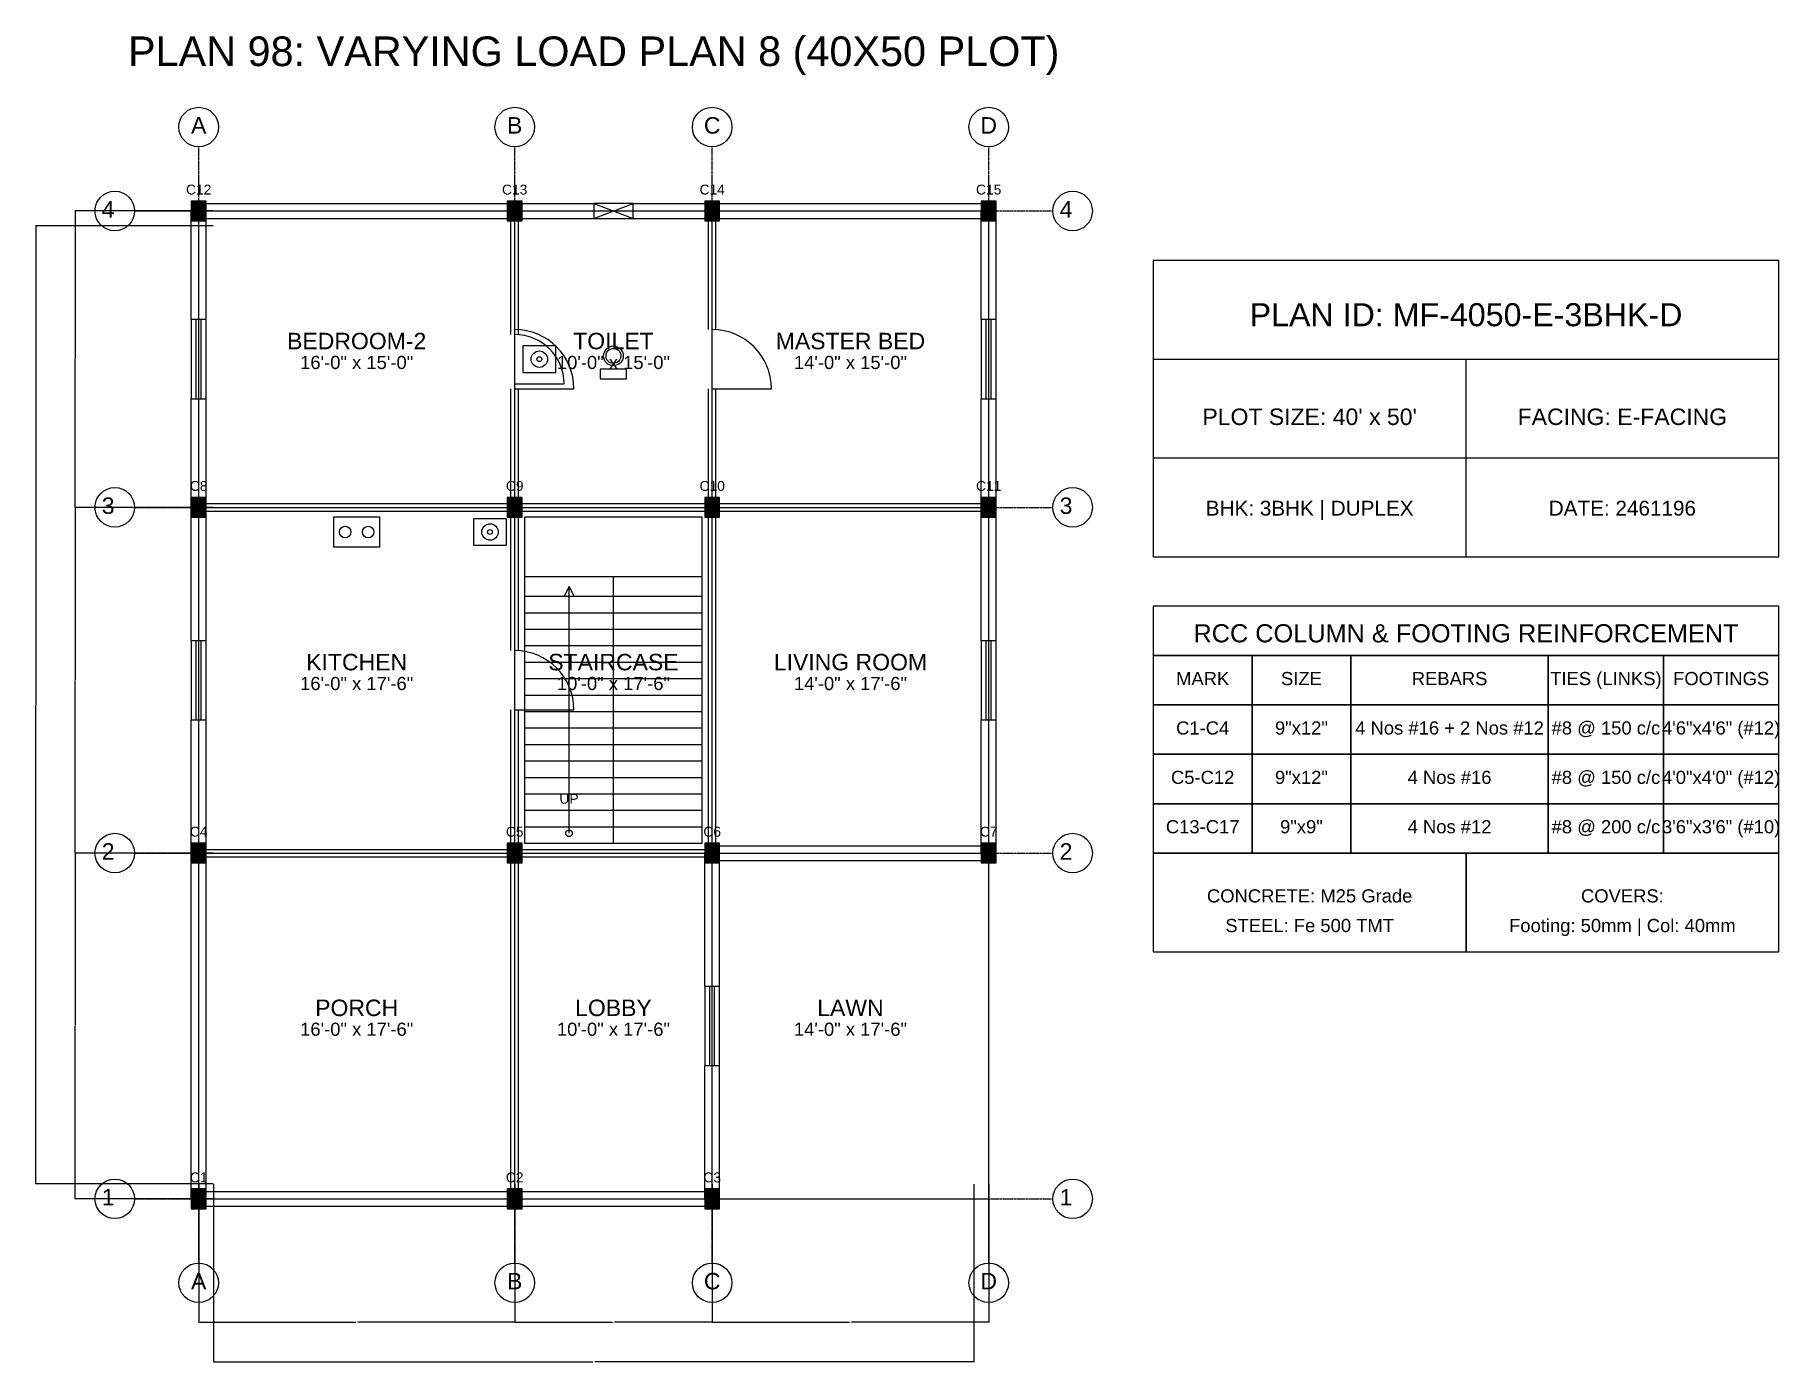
# Model space of a CAD drawing. Header units: inches. Extents: x -134 to 23580, y -99 to 23207.
# Drawn here: x 17400 to 18460, y 22401 to 23207 of the extents above; entities that cross this region are included whole.
import ezdxf
from ezdxf.enums import TextEntityAlignment as Align

# ---------------------------------------------------------------- set-up
doc = ezdxf.new("R2010")
doc.units = ezdxf.units.IN
doc.header["$MEASUREMENT"] = 0
doc.linetypes.add('CENTER', pattern=[2, 1.25, -0.25, 0.25, -0.25])
for name, color, linetype in [('A-COL-HATCH', 251, 'Continuous'), ('A-COLUMN', 1, 'Continuous'), ('A-DIM', 5, 'Continuous'), ('A-DOOR', 30, 'Continuous'), ('A-FIXTURE', 8, 'Continuous'), ('A-STAIR', 6, 'Continuous'), ('A-TEXT', 2, 'Continuous'), ('A-WALL-EXT', 7, 'Continuous'), ('A-WALL-INT', 9, 'Continuous'), ('A-WINDOW', 4, 'Continuous'), ('S-BEAM-FRAMING', 2, 'Continuous'), ('S-BUBBLE', 4, 'Continuous'), ('S-GRID-CENTER', 8, 'CENTER'), ('S-TABLE', 7, 'Continuous'), ('S-TEXT', 3, 'Continuous')]:
    doc.layers.add(name, color=color, linetype=linetype)
doc.styles.get("Standard").update_dxf_attribs({"font": 'arial.ttf'})
doc.dimstyles.get("Standard").update_dxf_attribs({"dimtxt": 0.18, "dimasz": 0.18, "dimexe": 0.18, "dimexo": 0.0625, "dimgap": 0.09, "dimtad": 0, "dimtih": 1, "dimtoh": 1, "dimdec": 4, "dimzin": 0, "dimdsep": 46, "dimtxsty": 'Standard', "dimcen": 0.09, "dimadec": 0, "dimazin": 0, "dimtfac": 1, "dimtdec": 4, "dimtofl": 0, "dimtmove": 0, "dimatfit": 3, "dimfxl": 1, "dimtolj": 1, "dimtzin": 0, "dimarcsym": 0})

msp = doc.modelspace()

# ---------------------------------------------------------------- texts
at = {"layer": 'A-TEXT'}
for s, height, p in [('PLAN 98: VARYING LOAD PLAN 8 (40X50 PLOT)', 18, (17740, 23188)), ('C12', 6, (17500, 23110)), ('C13', 6, (17692, 23110)), ('C14', 6, (17812, 23110)), ('C15', 6, (17980, 23110)), ('PLAN ID: MF-4050-E-3BHK-D', 14, (18270, 23030)), ('BEDROOM-2', 10, (17596, 23016)), ('TOILET', 10, (17752, 23016)), ('MASTER BED', 10, (17896, 23016)), ('16\'-0" x 15\'-0"', 8, (17596, 23004)), ('10\'-0" x 15\'-0"', 8, (17752, 23004)), ('14\'-0" x 15\'-0"', 8, (17896, 23004)), ("PLOT SIZE: 40' x 50'", 10, (18175, 22970)), ('FACING: E-FACING', 10, (18365, 22970)), ('C8', 6, (17500, 22930)), ('C9', 6, (17692, 22930)), ('C10', 6, (17812, 22930)), ('C11', 6, (17980, 22930)), ('BHK: 3BHK | DUPLEX', 9, (18175, 22915)), ('DATE: 2461196', 9, (18365, 22915)), ('KITCHEN', 10, (17596, 22821)), ('STAIRCASE', 10, (17752, 22821)), ('LIVING ROOM', 10, (17896, 22821)), ('16\'-0" x 17\'-6"', 8, (17596, 22809)), ('10\'-0" x 17\'-6"', 8, (17752, 22809)), ('14\'-0" x 17\'-6"', 8, (17896, 22809)), ('UP', 6, (17725, 22740)), ('C4', 6, (17500, 22720)), ('C5', 6, (17692, 22720)), ('C6', 6, (17812, 22720)), ('C7', 6, (17980, 22720)), ('PORCH', 10, (17596, 22611)), ('LOBBY', 10, (17752, 22611)), ('LAWN', 10, (17896, 22611)), ('16\'-0" x 17\'-6"', 8, (17596, 22599)), ('10\'-0" x 17\'-6"', 8, (17752, 22599)), ('14\'-0" x 17\'-6"', 8, (17896, 22599)), ('C1', 6, (17500, 22510)), ('C2', 6, (17692, 22510)), ('C3', 6, (17812, 22510))]:
    msp.add_text(s, height=height, dxfattribs=at).set_placement(p, align=Align.CENTER)
at = {"layer": 'S-TEXT'}
for s, height, p in [('A', 10, (17500, 23147)), ('B', 10, (17692, 23147)), ('C', 10, (17812, 23147)), ('D', 10, (17980, 23147)), ('4', 10, (17445, 23096)), ('4', 10, (18027, 23096)), ('3', 10, (17445, 22916)), ('3', 10, (18027, 22916)), ('RCC COLUMN & FOOTING REINFORCEMENT', 11, (18270, 22838)), ('MARK', 8, (18110, 22812)), ('SIZE', 8, (18170, 22812)), ('REBARS', 8, (18260, 22812)), ('TIES (LINKS)', 8, (18355, 22812)), ('FOOTINGS', 8, (18425, 22812)), ('C1-C4', 8, (18110, 22782)), ('9"x12"', 8, (18170, 22782)), ('4 Nos #16 + 2 Nos #12', 8, (18260, 22782)), ('#8 @ 150 c/c', 8, (18355, 22782)), ('4\'6"x4\'6" (#12)', 8, (18425, 22782)), ('C5-C12', 8, (18110, 22752)), ('9"x12"', 8, (18170, 22752)), ('4 Nos #16', 8, (18260, 22752)), ('#8 @ 150 c/c', 8, (18355, 22752)), ('4\'0"x4\'0" (#12)', 8, (18425, 22752)), ('C13-C17', 8, (18110, 22722)), ('9"x9"', 8, (18170, 22722)), ('4 Nos #12', 8, (18260, 22722)), ('#8 @ 200 c/c', 8, (18355, 22722)), ('3\'6"x3\'6" (#10)', 8, (18425, 22722)), ('2', 10, (17445, 22706)), ('2', 10, (18027, 22706)), ('CONCRETE: M25 Grade', 8, (18175, 22680)), ('COVERS:', 8, (18365, 22680)), ('STEEL: Fe 500 TMT', 8, (18175, 22662)), ('Footing: 50mm | Col: 40mm', 8, (18365, 22662)), ('1', 10, (17445, 22496)), ('1', 10, (18027, 22496)), ('A', 10, (17500, 22445)), ('B', 10, (17692, 22445)), ('C', 10, (17812, 22445)), ('D', 10, (17980, 22445))]:
    msp.add_text(s, height=height, dxfattribs=at).set_placement(p, align=Align.CENTER)

# ---------------------------------------------------------------- blocks, each defined once
blk = doc.blocks.new('*D836')
at = {"layer": 'A-DIM', "color": 0, "lineweight": -2, "transparency": 16777216}
for p, q in [((17500, 22508.9), (17500, 22424.8)), ((17692, 22508.9), (17692, 22424.8)), ((17500.2, 22425), (17595.4, 22425)), ((17691.8, 22425), (17596.6, 22425))]:
    blk.add_line(p, q, dxfattribs=at)
at = {"layer": 'A-DIM', "color": 0, "transparency": 16777216}
for points in [[(17500.2, 22425), (17500.2, 22425), (17500, 22425)], [(17691.8, 22425), (17691.8, 22425), (17692, 22425)]]:
    blk.add_solid(points, dxfattribs=at)
at = {"layer": 'Defpoints', "color": 0, "transparency": 16777216}
for p in [(17500, 22509), (17692, 22509), (17692, 22425)]:
    blk.add_point(p, dxfattribs=at)
at = {"layer": 'A-DIM', "color": 0, "transparency": 16777216, "insert": (17596, 22425), "char_height": 0.18, "attachment_point": 5}
blk.add_mtext('\\A1;192.0000', dxfattribs=at)
blk = doc.blocks.new('*D837')
at = {"layer": 'A-DIM', "color": 0, "lineweight": -2, "transparency": 16777216}
for p, q in [((17692, 22508.9), (17692, 22424.8)), ((17812, 22508.9), (17812, 22424.8)), ((17692.2, 22425), (17751.4, 22425)), ((17811.8, 22425), (17752.6, 22425))]:
    blk.add_line(p, q, dxfattribs=at)
at = {"layer": 'A-DIM', "color": 0, "transparency": 16777216}
for points in [[(17692.2, 22425), (17692.2, 22425), (17692, 22425)], [(17811.8, 22425), (17811.8, 22425), (17812, 22425)]]:
    blk.add_solid(points, dxfattribs=at)
at = {"layer": 'Defpoints', "color": 0, "transparency": 16777216}
for p in [(17692, 22509), (17812, 22509), (17812, 22425)]:
    blk.add_point(p, dxfattribs=at)
at = {"layer": 'A-DIM', "color": 0, "transparency": 16777216, "insert": (17752, 22425), "char_height": 0.18, "attachment_point": 5}
blk.add_mtext('\\A1;120.0000', dxfattribs=at)
blk = doc.blocks.new('*D838')
at = {"layer": 'A-DIM', "color": 0, "lineweight": -2, "transparency": 16777216}
for p, q in [((17812, 22508.9), (17812, 22424.8)), ((17980, 22508.9), (17980, 22424.8)), ((17812.2, 22425), (17895.4, 22425)), ((17979.8, 22425), (17896.6, 22425))]:
    blk.add_line(p, q, dxfattribs=at)
at = {"layer": 'A-DIM', "color": 0, "transparency": 16777216}
for points in [[(17812.2, 22425), (17812.2, 22425), (17812, 22425)], [(17979.8, 22425), (17979.8, 22425), (17980, 22425)]]:
    blk.add_solid(points, dxfattribs=at)
at = {"layer": 'Defpoints', "color": 0, "transparency": 16777216}
for p in [(17812, 22509), (17980, 22509), (17980, 22425)]:
    blk.add_point(p, dxfattribs=at)
at = {"layer": 'A-DIM', "color": 0, "transparency": 16777216, "insert": (17896, 22425), "char_height": 0.18, "attachment_point": 5}
blk.add_mtext('\\A1;168.0000', dxfattribs=at)
blk = doc.blocks.new('*D839')
at = {"layer": 'A-DIM', "color": 0, "lineweight": -2, "transparency": 16777216}
for p, q in [((17509, 22508.9375), (17509, 22400.82)), ((17971, 22508.9375), (17971, 22400.82)), ((17509.18, 22401), (17739.393206, 22401)), ((17970.82, 22401), (17740.606794, 22401))]:
    blk.add_line(p, q, dxfattribs=at)
at = {"layer": 'A-DIM', "color": 0, "transparency": 16777216}
for points in [[(17509.18, 22401.03), (17509.18, 22400.97), (17509, 22401)], [(17970.82, 22401.03), (17970.82, 22400.97), (17971, 22401)]]:
    blk.add_solid(points, dxfattribs=at)
at = {"layer": 'Defpoints', "color": 0, "transparency": 16777216}
for p in [(17509, 22509), (17971, 22509), (17971, 22401)]:
    blk.add_point(p, dxfattribs=at)
at = {"layer": 'A-DIM', "color": 0, "transparency": 16777216, "insert": (17740, 22401), "char_height": 0.18, "attachment_point": 5}
blk.add_mtext('\\A1;462.0000', dxfattribs=at)
blk = doc.blocks.new('*D840')
at = {"layer": 'A-DIM', "color": 0, "lineweight": -2, "transparency": 16777216}
for p, q in [((17508.9, 22710), (17424.8, 22710)), ((17425, 22709.8), (17425, 22605.2)), ((17425, 22500.2), (17425, 22604.8)), ((17508.9, 22500), (17424.8, 22500))]:
    blk.add_line(p, q, dxfattribs=at)
at = {"layer": 'A-DIM', "color": 0, "transparency": 16777216}
for points in [[(17425, 22709.8), (17425, 22709.8), (17425, 22710)], [(17425, 22500.2), (17425, 22500.2), (17425, 22500)]]:
    blk.add_solid(points, dxfattribs=at)
at = {"layer": 'Defpoints', "color": 0, "transparency": 16777216}
for p in [(17425, 22710), (17509, 22710), (17509, 22500)]:
    blk.add_point(p, dxfattribs=at)
at = {"layer": 'A-DIM', "color": 0, "transparency": 16777216, "insert": (17425, 22605), "char_height": 0.18, "attachment_point": 5}
blk.add_mtext('\\A1;210.0000', dxfattribs=at)
blk = doc.blocks.new('*D841')
at = {"layer": 'A-DIM', "color": 0, "lineweight": -2, "transparency": 16777216}
for p, q in [((17508.9, 22920), (17424.8, 22920)), ((17425, 22919.8), (17425, 22815.2)), ((17425, 22710.2), (17425, 22814.8)), ((17508.9, 22710), (17424.8, 22710))]:
    blk.add_line(p, q, dxfattribs=at)
at = {"layer": 'A-DIM', "color": 0, "transparency": 16777216}
for points in [[(17425, 22919.8), (17425, 22919.8), (17425, 22920)], [(17425, 22710.2), (17425, 22710.2), (17425, 22710)]]:
    blk.add_solid(points, dxfattribs=at)
at = {"layer": 'Defpoints', "color": 0, "transparency": 16777216}
for p in [(17425, 22920), (17509, 22920), (17509, 22710)]:
    blk.add_point(p, dxfattribs=at)
at = {"layer": 'A-DIM', "color": 0, "transparency": 16777216, "insert": (17425, 22815), "char_height": 0.18, "attachment_point": 5}
blk.add_mtext('\\A1;210.0000', dxfattribs=at)
blk = doc.blocks.new('*D842')
at = {"layer": 'A-DIM', "color": 0, "lineweight": -2, "transparency": 16777216}
for p, q in [((17508.9, 23100), (17424.8, 23100)), ((17425, 23099.8), (17425, 23010.2)), ((17425, 22920.2), (17425, 23009.8)), ((17508.9, 22920), (17424.8, 22920))]:
    blk.add_line(p, q, dxfattribs=at)
at = {"layer": 'A-DIM', "color": 0, "transparency": 16777216}
for points in [[(17425, 23099.8), (17425, 23099.8), (17425, 23100)], [(17425, 22920.2), (17425, 22920.2), (17425, 22920)]]:
    blk.add_solid(points, dxfattribs=at)
at = {"layer": 'Defpoints', "color": 0, "transparency": 16777216}
for p in [(17425, 23100), (17509, 23100), (17509, 22920)]:
    blk.add_point(p, dxfattribs=at)
at = {"layer": 'A-DIM', "color": 0, "transparency": 16777216, "insert": (17425, 23010), "char_height": 0.18, "attachment_point": 5}
blk.add_mtext('\\A1;180.0000', dxfattribs=at)
blk = doc.blocks.new('*D843')
at = {"layer": 'A-DIM', "color": 0, "lineweight": -2, "transparency": 16777216}
for p, q in [((17508.9, 23091), (17400.8, 23091)), ((17401, 23090.8), (17401, 22800.2)), ((17401, 22509.2), (17401, 22799.8)), ((17508.9, 22509), (17400.8, 22509))]:
    blk.add_line(p, q, dxfattribs=at)
at = {"layer": 'A-DIM', "color": 0, "transparency": 16777216}
for points in [[(17401, 23090.8), (17401, 23090.8), (17401, 23091)], [(17401, 22509.2), (17401, 22509.2), (17401, 22509)]]:
    blk.add_solid(points, dxfattribs=at)
at = {"layer": 'Defpoints', "color": 0, "transparency": 16777216}
for p in [(17401, 23091), (17509, 23091), (17509, 22509)]:
    blk.add_point(p, dxfattribs=at)
at = {"layer": 'A-DIM', "color": 0, "transparency": 16777216, "insert": (17401, 22800), "char_height": 0.18, "attachment_point": 5}
blk.add_mtext('\\A1;582.0000', dxfattribs=at)

# ---------------------------------------------------------------- dimensions: what is measured, and where the dimension line sits
at = {"layer": 'A-DIM'}
for base, p1, p2, picture, middle in [((17425, 23100), (17509, 22920), (17509, 23100), '*D842', (17425, 23010)), ((17401, 23091), (17509, 22509), (17509, 23091), '*D843', (17401, 22800)), ((17425, 22920), (17509, 22710), (17509, 22920), '*D841', (17425, 22815)), ((17425, 22710), (17509, 22500), (17509, 22710), '*D840', (17425, 22605))]:
    dim = msp.add_linear_dim(base=base, p1=p1, p2=p2, angle=90, dimstyle='Standard', dxfattribs=at)
    dim.commit()
    dim.dimension.update_dxf_attribs({"geometry": picture, "text_midpoint": middle})
for base, p1, p2, picture, middle in [((17692, 22425), (17500, 22509), (17692, 22509), '*D836', (17596, 22425)), ((17971, 22401), (17509, 22509), (17971, 22509), '*D839', (17740, 22401)), ((17812, 22425), (17692, 22509), (17812, 22509), '*D837', (17752, 22425)), ((17980, 22425), (17812, 22509), (17980, 22509), '*D838', (17896, 22425))]:
    dim = msp.add_linear_dim(base=base, p1=p1, p2=p2, dimstyle='Standard', dxfattribs=at)
    dim.commit()
    dim.dimension.update_dxf_attribs({"geometry": picture, "text_midpoint": middle})

# ---------------------------------------------------------------- linework, layer by layer
at = {"layer": 'A-COL-HATCH'}
for points in [[(17495.5, 23094), (17504.5, 23094), (17495.5, 23106), (17504.5, 23106)], [(17687.5, 23094), (17696.5, 23094), (17687.5, 23106), (17696.5, 23106)], [(17807.5, 23094), (17816.5, 23094), (17807.5, 23106), (17816.5, 23106)], [(17975.5, 23094), (17984.5, 23094), (17975.5, 23106), (17984.5, 23106)], [(17495.5, 22914), (17504.5, 22914), (17495.5, 22926), (17504.5, 22926)], [(17687.5, 22914), (17696.5, 22914), (17687.5, 22926), (17696.5, 22926)], [(17807.5, 22914), (17816.5, 22914), (17807.5, 22926), (17816.5, 22926)], [(17975.5, 22914), (17984.5, 22914), (17975.5, 22926), (17984.5, 22926)], [(17495.5, 22704), (17504.5, 22704), (17495.5, 22716), (17504.5, 22716)], [(17687.5, 22704), (17696.5, 22704), (17687.5, 22716), (17696.5, 22716)], [(17807.5, 22704), (17816.5, 22704), (17807.5, 22716), (17816.5, 22716)], [(17975.5, 22704), (17984.5, 22704), (17975.5, 22716), (17984.5, 22716)], [(17495.5, 22494), (17504.5, 22494), (17495.5, 22506), (17504.5, 22506)], [(17687.5, 22494), (17696.5, 22494), (17687.5, 22506), (17696.5, 22506)], [(17807.5, 22494), (17816.5, 22494), (17807.5, 22506), (17816.5, 22506)]]:
    msp.add_solid(points, dxfattribs=at)
at = {"layer": 'A-COLUMN'}
for points in [[(17495.5, 23094), (17504.5, 23094), (17504.5, 23106), (17495.5, 23106)], [(17687.5, 23094), (17696.5, 23094), (17696.5, 23106), (17687.5, 23106)], [(17807.5, 23094), (17816.5, 23094), (17816.5, 23106), (17807.5, 23106)], [(17975.5, 23094), (17984.5, 23094), (17984.5, 23106), (17975.5, 23106)], [(17495.5, 22914), (17504.5, 22914), (17504.5, 22926), (17495.5, 22926)], [(17687.5, 22914), (17696.5, 22914), (17696.5, 22926), (17687.5, 22926)], [(17807.5, 22914), (17816.5, 22914), (17816.5, 22926), (17807.5, 22926)], [(17975.5, 22914), (17984.5, 22914), (17984.5, 22926), (17975.5, 22926)], [(17495.5, 22704), (17504.5, 22704), (17504.5, 22716), (17495.5, 22716)], [(17687.5, 22704), (17696.5, 22704), (17696.5, 22716), (17687.5, 22716)], [(17807.5, 22704), (17816.5, 22704), (17816.5, 22716), (17807.5, 22716)], [(17975.5, 22704), (17984.5, 22704), (17984.5, 22716), (17975.5, 22716)], [(17495.5, 22494), (17504.5, 22494), (17504.5, 22506), (17495.5, 22506)], [(17687.5, 22494), (17696.5, 22494), (17696.5, 22506), (17687.5, 22506)], [(17807.5, 22494), (17816.5, 22494), (17816.5, 22506), (17807.5, 22506)]]:
    msp.add_lwpolyline(points, close=True, dxfattribs=at)
at = {"layer": 'A-DOOR'}
for p, q in [((17692, 22995), (17722, 22995)), ((17692, 22992), (17728, 22992)), ((17812, 22992), (17848, 22992)), ((17692, 22797), (17728, 22797))]:
    msp.add_line(p, q, dxfattribs=at)
for centre, radius in [((17692, 22992), 36), ((17692, 22995), 30), ((17812, 22992), 36), ((17692, 22797), 36)]:
    msp.add_arc(centre, radius, 0, 90, dxfattribs=at)
at = {"layer": 'A-FIXTURE'}
for points in [[(17697, 23002), (17717, 23002), (17717, 23018), (17697, 23018)], [(17744, 22998), (17760, 22998), (17760, 23004), (17744, 23004)], [(17582, 22896), (17610, 22896), (17610, 22914), (17582, 22914)], [(17667, 22897), (17687, 22897), (17687, 22913), (17667, 22913)]]:
    msp.add_lwpolyline(points, close=True, dxfattribs=at)
for centre, radius in [((17752, 23012), 6), ((17707, 23010), 5), ((17707, 23010), 1.5), ((17752, 23012), 4.5), ((17589, 22905), 3.5), ((17603, 22905), 3.5), ((17677, 22905), 5), ((17677, 22905), 1.5)]:
    msp.add_circle(centre, radius, dxfattribs=at)
at = {"layer": 'A-STAIR'}
for p, q in [((17698, 22878), (17806, 22878)), ((17725, 22872), (17722, 22866)), ((17725, 22722), (17725, 22872)), ((17725, 22872), (17728, 22866)), ((17752, 22716), (17752, 22878)), ((17698, 22866), (17752, 22866)), ((17752, 22866), (17806, 22866)), ((17698, 22856), (17752, 22856)), ((17752, 22856), (17806, 22856)), ((17698, 22846), (17752, 22846)), ((17752, 22846), (17806, 22846)), ((17698, 22836), (17752, 22836)), ((17752, 22836), (17806, 22836)), ((17698, 22826), (17752, 22826)), ((17752, 22826), (17806, 22826)), ((17698, 22816), (17752, 22816)), ((17698, 22806), (17752, 22806)), ((17752, 22816), (17806, 22816)), ((17752, 22806), (17806, 22806)), ((17698, 22796), (17752, 22796)), ((17752, 22796), (17806, 22796)), ((17698, 22786), (17752, 22786)), ((17752, 22786), (17806, 22786)), ((17698, 22776), (17752, 22776)), ((17752, 22776), (17806, 22776)), ((17698, 22766), (17752, 22766)), ((17752, 22766), (17806, 22766)), ((17698, 22756), (17752, 22756)), ((17752, 22756), (17806, 22756)), ((17698, 22746), (17752, 22746)), ((17752, 22746), (17806, 22746)), ((17698, 22736), (17752, 22736)), ((17752, 22736), (17806, 22736)), ((17698, 22726), (17752, 22726)), ((17752, 22726), (17806, 22726))]:
    msp.add_line(p, q, dxfattribs=at)
msp.add_lwpolyline([(17698, 22716), (17806, 22716), (17806, 22914), (17698, 22914)], close=True, dxfattribs=at)
msp.add_circle((17725, 22722), 2, dxfattribs=at)
at = {"layer": 'A-WALL-EXT'}
for p, q in [((17500, 23104.5), (17692, 23104.5)), ((17692, 23104.5), (17740, 23104.5)), ((17764, 23104.5), (17812, 23104.5)), ((17812, 23104.5), (17980, 23104.5)), ((17495.5, 23034), (17495.5, 23100)), ((17500, 23095.5), (17692, 23095.5)), ((17504.5, 23034), (17504.5, 23100)), ((17692, 23095.5), (17740, 23095.5)), ((17764, 23095.5), (17812, 23095.5)), ((17812, 23095.5), (17980, 23095.5)), ((17975.5, 23034), (17975.5, 23100)), ((17984.5, 23034), (17984.5, 23100)), ((18080, 23010), (18460, 23010)), ((18270, 22890), (18270, 23010)), ((17495.5, 22920), (17495.5, 22986)), ((17504.5, 22920), (17504.5, 22986)), ((17975.5, 22920), (17975.5, 22986)), ((17984.5, 22920), (17984.5, 22986)), ((18080, 22950), (18460, 22950)), ((17495.5, 22839), (17495.5, 22920)), ((17504.5, 22839), (17504.5, 22920)), ((17975.5, 22839), (17975.5, 22920)), ((17984.5, 22839), (17984.5, 22920)), ((17495.5, 22710), (17495.5, 22791)), ((17504.5, 22710), (17504.5, 22791)), ((17975.5, 22710), (17975.5, 22791)), ((17984.5, 22710), (17984.5, 22791)), ((17812, 22714.5), (17980, 22714.5)), ((17495.5, 22500), (17495.5, 22710)), ((17504.5, 22500), (17504.5, 22710)), ((17807.5, 22629), (17807.5, 22710)), ((17812, 22705.5), (17980, 22705.5)), ((17816.5, 22629), (17816.5, 22710)), ((17807.5, 22500), (17807.5, 22581)), ((17816.5, 22500), (17816.5, 22581)), ((17500, 22504.5), (17692, 22504.5)), ((17692, 22504.5), (17812, 22504.5)), ((17500, 22495.5), (17692, 22495.5)), ((17692, 22495.5), (17812, 22495.5))]:
    msp.add_line(p, q, dxfattribs=at)
msp.add_lwpolyline([(18080, 22890), (18460, 22890), (18460, 23070), (18080, 23070)], close=True, dxfattribs=at)
at = {"layer": 'A-WALL-INT'}
for p, q in [((17689.75, 23025), (17689.75, 23100)), ((17694.25, 23025), (17694.25, 23100)), ((17809.75, 23028), (17809.75, 23100)), ((17814.25, 23028), (17814.25, 23100)), ((17689.75, 22920), (17689.75, 22992)), ((17694.25, 22920), (17694.25, 22992)), ((17809.75, 22920), (17809.75, 22992)), ((17814.25, 22920), (17814.25, 22992)), ((17500, 22922.25), (17692, 22922.25)), ((17692, 22922.25), (17812, 22922.25)), ((17812, 22922.25), (17980, 22922.25)), ((17500, 22917.75), (17692, 22917.75)), ((17689.75, 22833), (17689.75, 22920)), ((17692, 22917.75), (17812, 22917.75)), ((17694.25, 22833), (17694.25, 22920)), ((17809.75, 22710), (17809.75, 22920)), ((17812, 22917.75), (17980, 22917.75)), ((17814.25, 22710), (17814.25, 22920)), ((17689.75, 22710), (17689.75, 22797)), ((17694.25, 22710), (17694.25, 22797)), ((17500, 22712.25), (17692, 22712.25)), ((17692, 22712.25), (17812, 22712.25)), ((17500, 22707.75), (17692, 22707.75)), ((17689.75, 22500), (17689.75, 22710)), ((17692, 22707.75), (17812, 22707.75)), ((17694.25, 22500), (17694.25, 22710))]:
    msp.add_line(p, q, dxfattribs=at)
at = {"layer": 'A-WINDOW'}
for p, q in [((17740, 23095.5), (17764, 23104.5)), ((17740, 23104.5), (17764, 23095.5)), ((17498.5, 22986), (17498.5, 23034)), ((17501.5, 22986), (17501.5, 23034)), ((17978.5, 22986), (17978.5, 23034)), ((17981.5, 22986), (17981.5, 23034)), ((17498.5, 22791), (17498.5, 22839)), ((17501.5, 22791), (17501.5, 22839)), ((17978.5, 22791), (17978.5, 22839)), ((17981.5, 22791), (17981.5, 22839)), ((17810.5, 22581), (17810.5, 22629)), ((17813.5, 22581), (17813.5, 22629))]:
    msp.add_line(p, q, dxfattribs=at)
for points in [[(17740, 23095.5), (17764, 23095.5), (17764, 23104.5), (17740, 23104.5)], [(17495.5, 22986), (17504.5, 22986), (17504.5, 23034), (17495.5, 23034)], [(17975.5, 22986), (17984.5, 22986), (17984.5, 23034), (17975.5, 23034)], [(17495.5, 22791), (17504.5, 22791), (17504.5, 22839), (17495.5, 22839)], [(17975.5, 22791), (17984.5, 22791), (17984.5, 22839), (17975.5, 22839)], [(17807.5, 22581), (17816.5, 22581), (17816.5, 22629), (17807.5, 22629)]]:
    msp.add_lwpolyline(points, close=True, dxfattribs=at)
at = {"layer": 'S-BEAM-FRAMING'}
for p, q in [((17500, 22500), (17500, 23100)), ((17500, 23100), (17980, 23100)), ((17692, 22500), (17692, 23100)), ((17812, 22500), (17812, 23100)), ((17980, 22500), (17980, 23100)), ((17500, 22920), (17980, 22920)), ((17500, 22710), (17980, 22710)), ((17500, 22500), (17980, 22500))]:
    msp.add_line(p, q, dxfattribs=at)
at = {"layer": 'S-BUBBLE'}
for centre in [(17500, 23151), (17692, 23151), (17812, 23151), (17980, 23151), (17449, 23100), (18031, 23100), (17449, 22920), (18031, 22920), (17449, 22710), (18031, 22710), (17449, 22500), (18031, 22500), (17500, 22449), (17692, 22449), (17812, 22449), (17980, 22449)]:
    msp.add_circle(centre, 12, dxfattribs=at)
at = {"layer": 'S-GRID-CENTER'}
for p, q in [((17500, 22461), (17500, 23139)), ((17692, 22461), (17692, 23139)), ((17812, 22461), (17812, 23139)), ((17980, 22461), (17980, 23139)), ((17461, 23100), (18019, 23100)), ((17461, 22920), (18019, 22920)), ((17461, 22710), (18019, 22710)), ((17461, 22500), (18019, 22500))]:
    msp.add_line(p, q, dxfattribs=at)
at = {"layer": 'S-TABLE'}
for points in [[(18080, 22830), (18460, 22830), (18460, 22860), (18080, 22860)], [(18080, 22800), (18140, 22800), (18140, 22830), (18080, 22830)], [(18140, 22800), (18200, 22800), (18200, 22830), (18140, 22830)], [(18200, 22800), (18320, 22800), (18320, 22830), (18200, 22830)], [(18320, 22800), (18390, 22800), (18390, 22830), (18320, 22830)], [(18390, 22800), (18460, 22800), (18460, 22830), (18390, 22830)], [(18080, 22770), (18140, 22770), (18140, 22800), (18080, 22800)], [(18140, 22770), (18200, 22770), (18200, 22800), (18140, 22800)], [(18200, 22770), (18320, 22770), (18320, 22800), (18200, 22800)], [(18320, 22770), (18390, 22770), (18390, 22800), (18320, 22800)], [(18390, 22770), (18460, 22770), (18460, 22800), (18390, 22800)], [(18080, 22740), (18140, 22740), (18140, 22770), (18080, 22770)], [(18140, 22740), (18200, 22740), (18200, 22770), (18140, 22770)], [(18200, 22740), (18320, 22740), (18320, 22770), (18200, 22770)], [(18320, 22740), (18390, 22740), (18390, 22770), (18320, 22770)], [(18390, 22740), (18460, 22740), (18460, 22770), (18390, 22770)], [(18080, 22710), (18140, 22710), (18140, 22740), (18080, 22740)], [(18140, 22710), (18200, 22710), (18200, 22740), (18140, 22740)], [(18200, 22710), (18320, 22710), (18320, 22740), (18200, 22740)], [(18320, 22710), (18390, 22710), (18390, 22740), (18320, 22740)], [(18390, 22710), (18460, 22710), (18460, 22740), (18390, 22740)], [(18080, 22650), (18270, 22650), (18270, 22710), (18080, 22710)], [(18270, 22650), (18460, 22650), (18460, 22710), (18270, 22710)]]:
    msp.add_lwpolyline(points, close=True, dxfattribs=at)

msp.set_redraw_order([(e.dxf.handle, doc.entitydb.next_handle()) for e in msp.query("TEXT MTEXT ATTDEF DIMENSION ARC_DIMENSION")])  # texts and dimensions are drawn at this point

doc.saveas('drawing.dxf')
